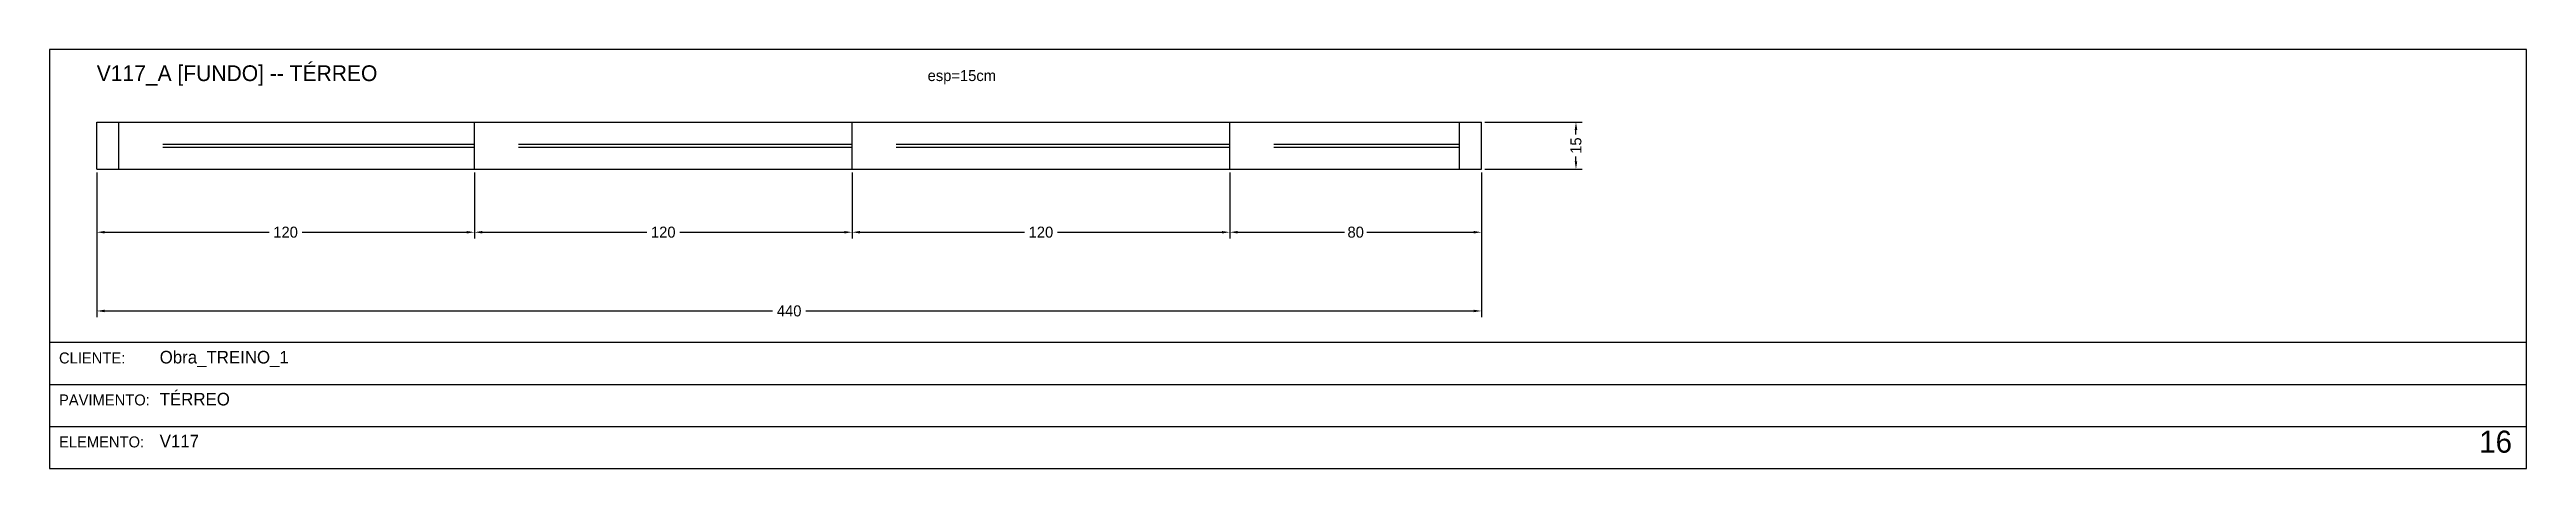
# Model space of a CAD drawing. Header units: metres. Extents: x 0 to 3208, y -1382 to -20.
# Drawn here: x 2421 to 3208, y -612 to -479 of the extents above; entities that cross this region are included whole.
import ezdxf

# ---------------------------------------------------------------- set-up
doc = ezdxf.new("R2010")
doc.units = ezdxf.units.M
for name, color, linetype in [('BORDA_CELULA', 9, 'Continuous'), ('CARIMBO', 9, 'Continuous'), ('COTA', 241, 'Continuous'), ('NOMENCLATURA', 7, 'Continuous'), ('Painéis', 200, 'Continuous'), ('SARR_2.2x7', 40, 'Continuous')]:
    doc.layers.add(name, color=color, linetype=linetype)
doc.dimstyles.new('COTA', dxfattribs={"dimtxt": 3.5, "dimasz": 2.5, "dimexe": 2, "dimexo": 1, "dimgap": 0.9, "dimtad": 1, "dimdec": 0, "dimrnd": 1, "dimcen": 2.5, "dimclrd": 4, "dimclre": 4, "dimclrt": 4, "dimazin": 3, "dimtfac": 1, "dimtmove": 0, "dimatfit": 3})

msp = doc.modelspace()

# ---------------------------------------------------------------- texts
at = {"layer": 'CARIMBO', "color": 2}
for s, p in [('Obra_TREINO_1', (2456, -578.67)), ('TÉRREO', (2456, -592)), ('V117', (2456, -605.33))]:
    msp.add_text(s, height=4, dxfattribs=at).set_placement(p)
at = {"layer": 'CARIMBO', "color": 9}
for s, p in [('CLIENTE:', (2424, -578.67)), ('PAVIMENTO:', (2424, -592)), ('ELEMENTO:', (2424, -605.33))]:
    msp.add_text(s, height=3.5, dxfattribs=at).set_placement(p)
at = {"layer": 'CARIMBO', "color": 3}
msp.add_text('16', height=7, dxfattribs=at).set_placement((3193, -607))
at = {"layer": 'COTA'}
msp.add_text('esp=15cm', height=3.5, dxfattribs=at).set_placement((2700, -489))
at = {"layer": 'NOMENCLATURA'}
msp.add_text('V117_A [FUNDO] -- TÉRREO', height=5, dxfattribs=at).set_placement((2436, -489))

# ---------------------------------------------------------------- blocks, each defined once
blk = doc.blocks.new('_CLOSEDFILLED')
at = {"color": 0, "linetype": 'BYBLOCK'}
blk.add_solid([(-1, 0.16), (0, 0), (-1, -0.16)], dxfattribs=at)
blk = doc.blocks.new('*D93')
at = {"color": 4}
for p, q in [((2436, -518), (2436, -539)), ((2556, -518), (2556, -539)), ((2438.5, -537), (2490.75, -537)), ((2501.25, -537), (2553.5, -537))]:
    blk.add_line(p, q, dxfattribs=at)
at = {"layer": 'Defpoints'}
for p in [(2436, -517), (2556, -517), (2436, -537)]:
    blk.add_point(p, dxfattribs=at)
at = {"layer": 'COTA', "color": 4, "xscale": 2.5, "yscale": 2.5, "rotation": 180}
blk.add_blockref('_CLOSEDFILLED', (2436, -537), dxfattribs=at)
at = {"layer": 'COTA', "color": 4, "xscale": 2.5, "yscale": 2.5}
blk.add_blockref('_CLOSEDFILLED', (2556, -537), dxfattribs=at)
at = {"layer": 'COTA', "color": 4, "insert": (2496, -537), "char_height": 3.5, "attachment_point": 5}
blk.add_mtext('120', dxfattribs=at)
blk = doc.blocks.new('*D94')
at = {"color": 4}
for p, q in [((2556, -518), (2556, -539)), ((2676, -518), (2676, -539)), ((2558.5, -537), (2610.75, -537)), ((2621.25, -537), (2673.5, -537))]:
    blk.add_line(p, q, dxfattribs=at)
at = {"layer": 'Defpoints'}
for p in [(2556, -517), (2676, -517), (2556, -537)]:
    blk.add_point(p, dxfattribs=at)
at = {"layer": 'COTA', "color": 4, "xscale": 2.5, "yscale": 2.5, "rotation": 180}
blk.add_blockref('_CLOSEDFILLED', (2556, -537), dxfattribs=at)
at = {"layer": 'COTA', "color": 4, "xscale": 2.5, "yscale": 2.5}
blk.add_blockref('_CLOSEDFILLED', (2676, -537), dxfattribs=at)
at = {"layer": 'COTA', "color": 4, "insert": (2616, -537), "char_height": 3.5, "attachment_point": 5}
blk.add_mtext('120', dxfattribs=at)
blk = doc.blocks.new('*D95')
at = {"color": 4}
for p, q in [((2676, -518), (2676, -539)), ((2796, -518), (2796, -539)), ((2678.5, -537), (2730.75, -537)), ((2741.25, -537), (2793.5, -537))]:
    blk.add_line(p, q, dxfattribs=at)
at = {"layer": 'Defpoints'}
for p in [(2676, -517), (2796, -517), (2676, -537)]:
    blk.add_point(p, dxfattribs=at)
at = {"layer": 'COTA', "color": 4, "xscale": 2.5, "yscale": 2.5, "rotation": 180}
blk.add_blockref('_CLOSEDFILLED', (2676, -537), dxfattribs=at)
at = {"layer": 'COTA', "color": 4, "xscale": 2.5, "yscale": 2.5}
blk.add_blockref('_CLOSEDFILLED', (2796, -537), dxfattribs=at)
at = {"layer": 'COTA', "color": 4, "insert": (2736, -537), "char_height": 3.5, "attachment_point": 5}
blk.add_mtext('120', dxfattribs=at)
blk = doc.blocks.new('*D96')
at = {"color": 4}
for p, q in [((2796, -518), (2796, -539)), ((2876, -518), (2876, -539)), ((2798.5, -537), (2832.5, -537)), ((2839.5, -537), (2873.5, -537))]:
    blk.add_line(p, q, dxfattribs=at)
at = {"layer": 'Defpoints'}
for p in [(2796, -517), (2876, -517), (2796, -537)]:
    blk.add_point(p, dxfattribs=at)
at = {"layer": 'COTA', "color": 4, "xscale": 2.5, "yscale": 2.5, "rotation": 180}
blk.add_blockref('_CLOSEDFILLED', (2796, -537), dxfattribs=at)
at = {"layer": 'COTA', "color": 4, "xscale": 2.5, "yscale": 2.5}
blk.add_blockref('_CLOSEDFILLED', (2876, -537), dxfattribs=at)
at = {"layer": 'COTA', "color": 4, "insert": (2836, -537), "char_height": 3.5, "attachment_point": 5}
blk.add_mtext('80', dxfattribs=at)
blk = doc.blocks.new('*D97')
at = {"color": 4}
for p, q in [((2436, -518), (2436, -564)), ((2876, -518), (2876, -564)), ((2438.5, -562), (2650.75, -562)), ((2661.25, -562), (2873.5, -562))]:
    blk.add_line(p, q, dxfattribs=at)
at = {"layer": 'Defpoints'}
for p in [(2436, -517), (2876, -517), (2436, -562)]:
    blk.add_point(p, dxfattribs=at)
at = {"layer": 'COTA', "color": 4, "xscale": 2.5, "yscale": 2.5, "rotation": 180}
blk.add_blockref('_CLOSEDFILLED', (2436, -562), dxfattribs=at)
at = {"layer": 'COTA', "color": 4, "xscale": 2.5, "yscale": 2.5}
blk.add_blockref('_CLOSEDFILLED', (2876, -562), dxfattribs=at)
at = {"layer": 'COTA', "color": 4, "insert": (2656, -562), "char_height": 3.5, "attachment_point": 5}
blk.add_mtext('440', dxfattribs=at)
blk = doc.blocks.new('*D98')
at = {"color": 4}
for p, q in [((2877, -502), (2908, -502)), ((2906, -506), (2906, -504.5)), ((2877, -517), (2908, -517)), ((2906, -514.5), (2906, -513))]:
    blk.add_line(p, q, dxfattribs=at)
at = {"layer": 'Defpoints'}
for p in [(2876, -502), (2876, -517), (2906, -517)]:
    blk.add_point(p, dxfattribs=at)
at = {"layer": 'COTA', "color": 4, "xscale": 2.5, "yscale": 2.5}
for p, rotation in [((2906, -502), 90), ((2906, -517), 270)]:
    blk.add_blockref('_CLOSEDFILLED', p, dxfattribs=dict(at, rotation=rotation))
at = {"layer": 'COTA', "color": 4, "insert": (2906, -509.5), "char_height": 3.5, "attachment_point": 5, "rotation": 90}
blk.add_mtext('15', dxfattribs=at)

# ---------------------------------------------------------------- dimensions: what is measured, and where the dimension line sits
at = {"layer": 'COTA'}
dim = msp.add_linear_dim(base=(2906, -517), p1=(2876, -517), p2=(2876, -502), angle=90, dimstyle='COTA', dxfattribs=at)
dim.commit()
dim.dimension.update_dxf_attribs({"geometry": '*D98', "text_midpoint": (2906, -509.5)})
for base, p1, p2, picture, middle in [((2436, -537), (2436, -517), (2556, -517), '*D93', (2496, -537)), ((2436, -562), (2436, -517), (2876, -517), '*D97', (2656, -562)), ((2556, -537), (2556, -517), (2676, -517), '*D94', (2616, -537)), ((2676, -537), (2676, -517), (2796, -517), '*D95', (2736, -537)), ((2796, -537), (2796, -517), (2876, -517), '*D96', (2836, -537))]:
    dim = msp.add_linear_dim(base=base, p1=p1, p2=p2, dimstyle='COTA', dxfattribs=at)
    dim.commit()
    dim.dimension.update_dxf_attribs({"geometry": picture, "text_midpoint": middle})

# ---------------------------------------------------------------- linework, layer by layer
at = {"layer": 'BORDA_CELULA'}
for points in [[(2421, -612), (3208, -612), (3208, -479), (2421, -479)], [(2421, -612), (3208, -612), (3208, -572), (2421, -572)]]:
    msp.add_lwpolyline(points, close=True, dxfattribs=at)
at = {"layer": 'CARIMBO'}
for p, q in [((2421, -585.33), (3208, -585.33)), ((2421, -598.67), (3208, -598.67)), ((2421, -612), (3208, -612))]:
    msp.add_line(p, q, dxfattribs=at)
at = {"layer": 'Painéis'}
for points in [[(2436, -517), (2436, -502)], [(2436, -502), (2556, -502)], [(2556, -502), (2676, -502)], [(2556, -517), (2556, -502)], [(2676, -502), (2796, -502)], [(2676, -517), (2676, -502)], [(2796, -502), (2876, -502)], [(2796, -517), (2796, -502)], [(2876, -517), (2876, -502)], [(2436, -517), (2556, -517)], [(2556, -517), (2676, -517)], [(2676, -517), (2796, -517)], [(2796, -517), (2876, -517)]]:
    msp.add_lwpolyline(points, dxfattribs=at)
at = {"layer": 'SARR_2.2x7'}
for points in [[(2443, -517), (2443, -502)], [(2869, -517), (2869, -502)], [(2457, -509), (2556, -509)], [(2457, -510), (2556, -510)], [(2570, -509), (2676, -509)], [(2570, -510), (2676, -510)], [(2690, -509), (2796, -509)], [(2690, -510), (2796, -510)], [(2810, -509), (2869, -509)], [(2810, -510), (2869, -510)]]:
    msp.add_lwpolyline(points, dxfattribs=at)

msp.set_redraw_order([(e.dxf.handle, doc.entitydb.next_handle()) for e in msp.query("TEXT MTEXT ATTDEF DIMENSION ARC_DIMENSION")])  # texts and dimensions are drawn at this point

doc.saveas('drawing.dxf')
